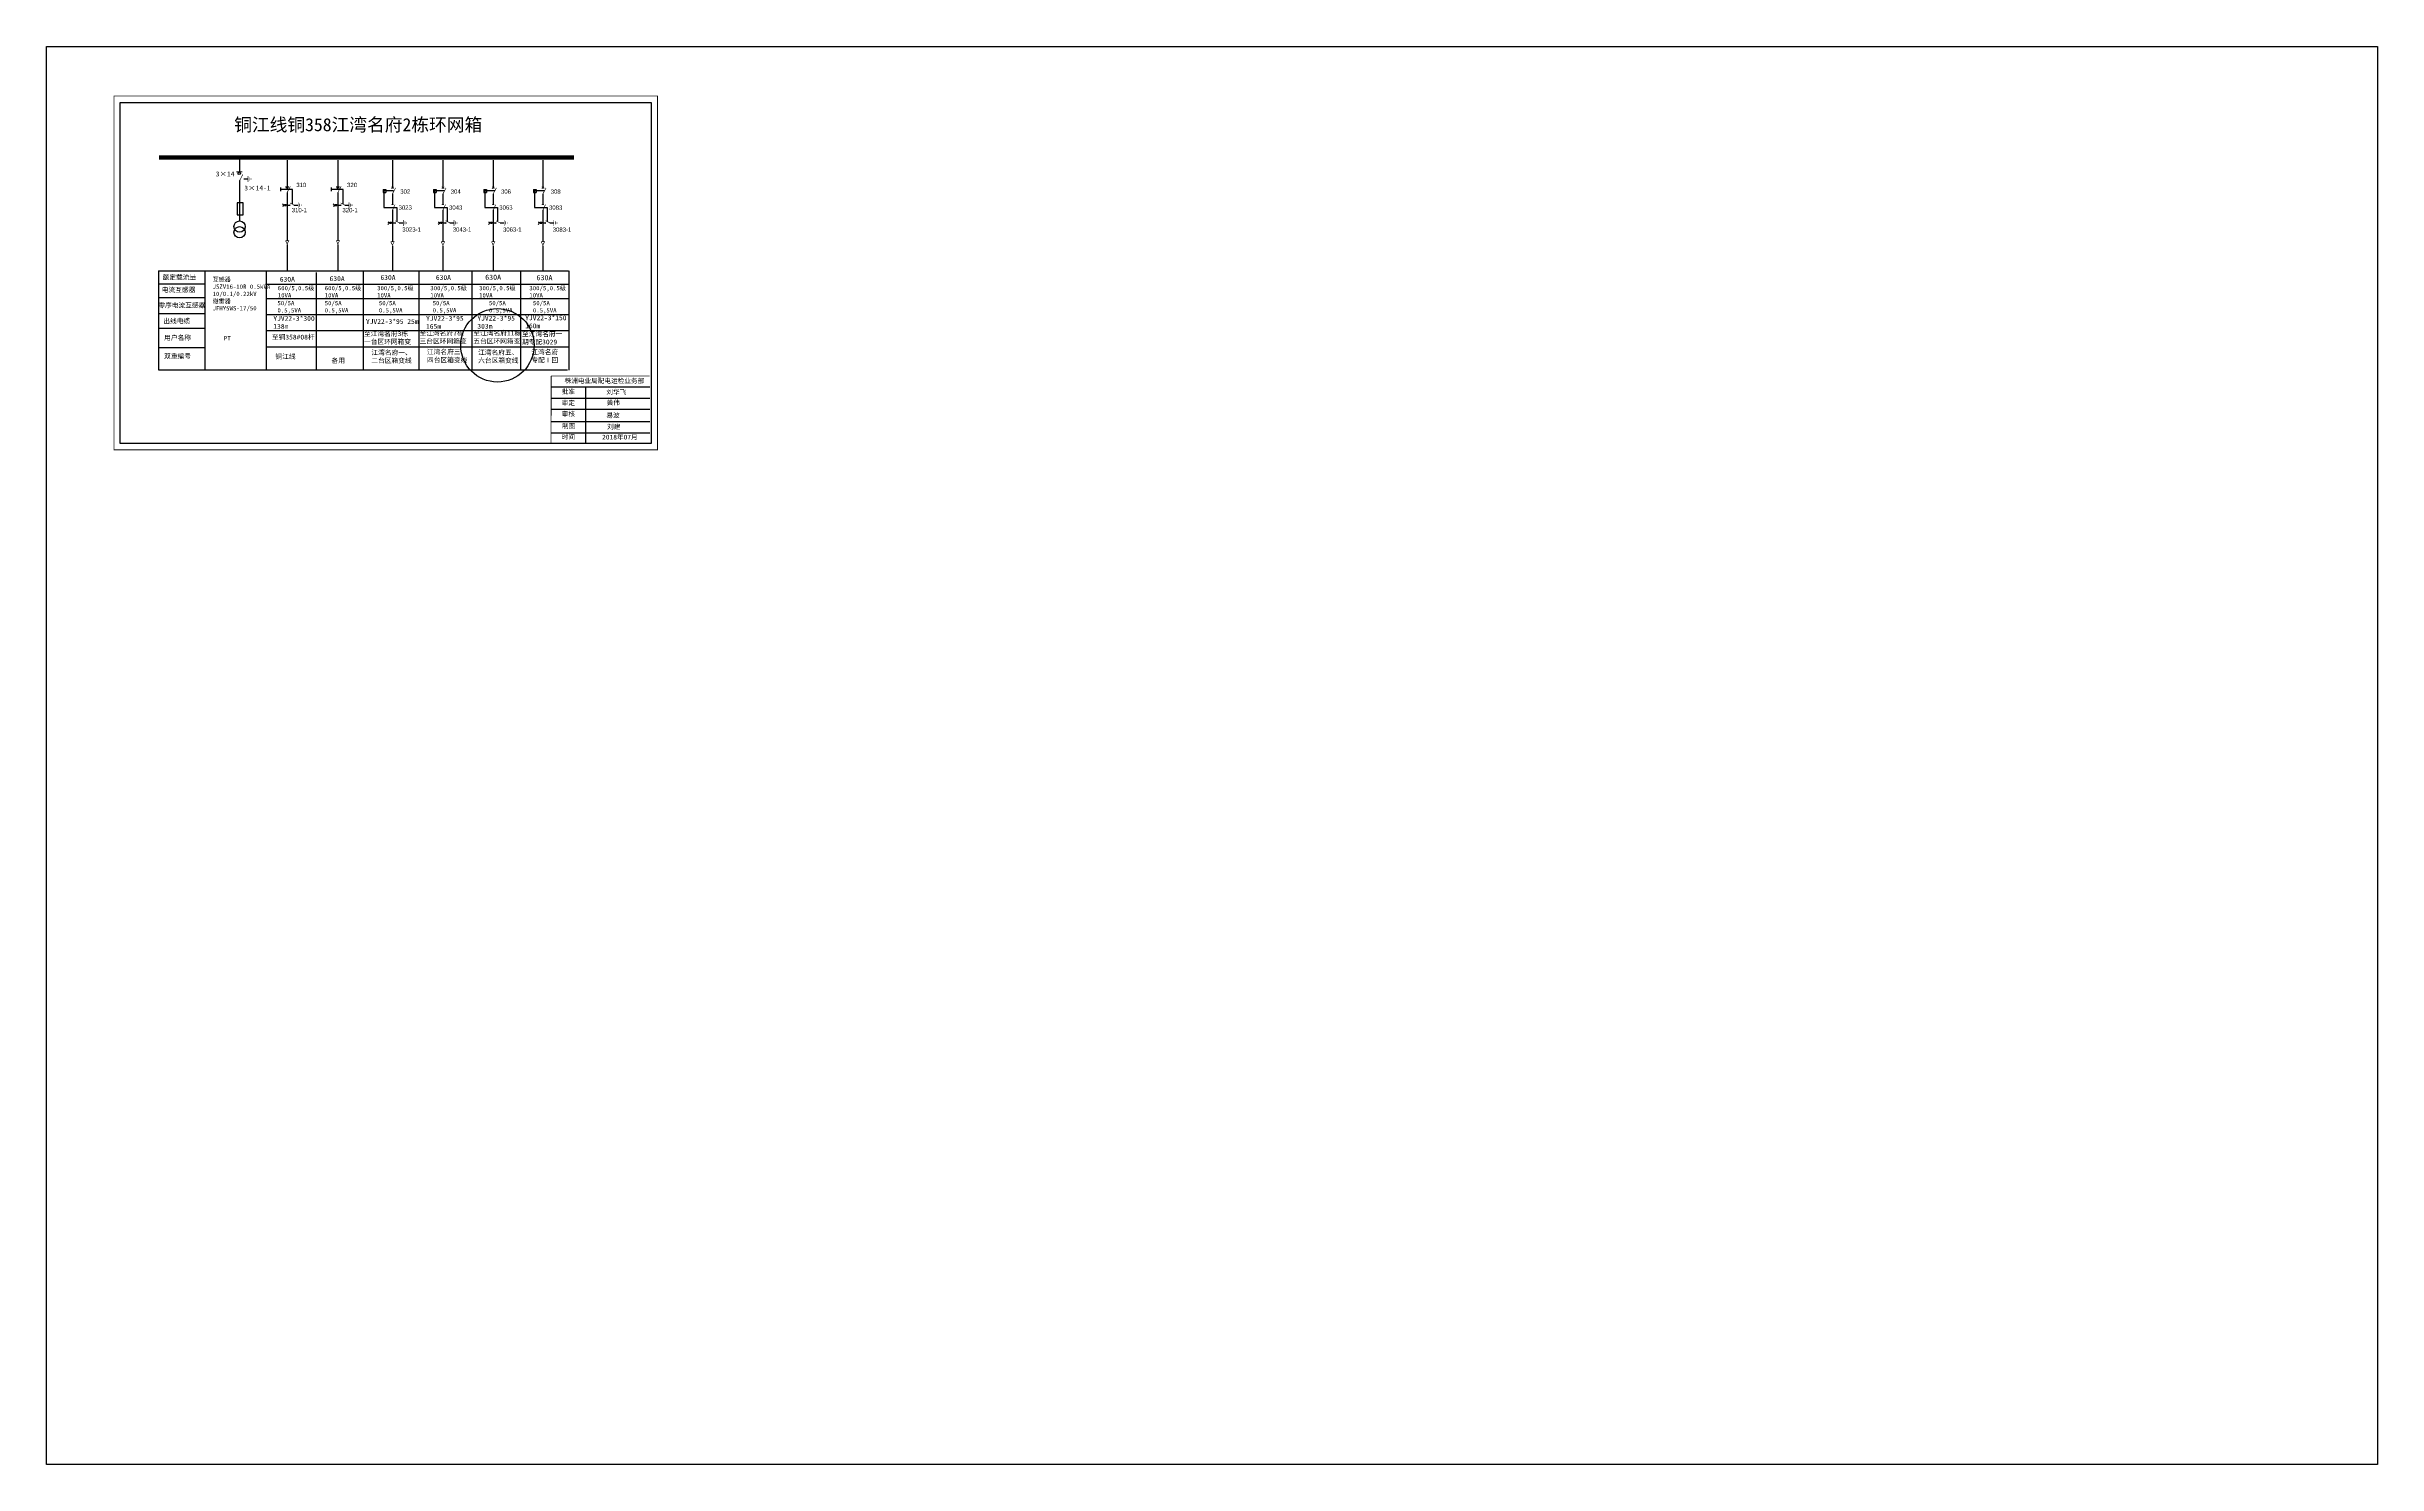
# Model space of a CAD drawing. Extents: x -25 to 513, y -519 to -192.
import ezdxf

# ---------------------------------------------------------------- set-up
doc = ezdxf.new("R2010")
doc.units = 0
doc.header["$LTSCALE"] = 5
doc.linetypes.add('ACAD_ISO02W100', pattern=[15, 12, -3])
doc.linetypes.add('CENTER', pattern=[50.8, 31.75, -6.35, 6.35, -6.35])
doc.layers.get('0').update_dxf_attribs({"linetype": 'CONTINUOUS'})
doc.layers.add('2', color=7, linetype='CONTINUOUS')
doc.styles.add('hztxt_txtstyle_0.00_0_0', font='simkai.ttf')
doc.styles.add('hztxt_txtstyle_1.80_0_0', font='', dxfattribs={"height": 1.8, "bigfont": 'hztxt.shx'})
doc.styles.add('hztxt_txtstyle_2.70_0_0', font='simkai.ttf', dxfattribs={"height": 2.7})
doc.styles.add('字体', font='', dxfattribs={"height": 2.5})
doc.styles.get('hztxt_txtstyle_1.80_0_0').set_extended_font_data('hztxt')
doc.styles.get('字体').set_extended_font_data('SimSun')

# ---------------------------------------------------------------- blocks, each defined once
blk = doc.blocks.new('JD')
for points in [[(-2, 0.2), (-2, -0.2), (2, 0.2), (2, -0.2)], [(1, -1.2), (1, -0.8), (-1, -1.2), (-1, -0.8)], [(-0.5, -1.8), (-0.5, -2.2), (0.5, -1.8), (0.5, -2.2)]]:
    blk.add_trace(points)

msp = doc.modelspace()

# ---------------------------------------------------------------- linework, layer by layer
at = {"color": 0}
for p, q in [((19.54, -217.17), (19.54, -220.46)), ((30.53, -217.78), (30.53, -223.89)), ((42.25, -217.78), (42.25, -223.89)), ((54.83, -217.81), (54.83, -224.23)), ((66.49, -217.81), (66.49, -224.23)), ((78.09, -217.81), (78.09, -224.23)), ((89.57, -217.81), (89.57, -224.23)), ((19.56, -222.5), (19.56, -231.82)), ((20.54, -222.13), (21.48, -222.13)), ((30.53, -225.25), (30.53, -236.35)), ((42.25, -225.25), (42.25, -236.35)), ((52.7, -224.57), (53.3, -224.57)), ((52.7, -224.57), (52.7, -225.24)), ((52.7, -225.24), (53.3, -225.24)), ((53.3, -224.57), (53.3, -225.24)), ((54.83, -225.59), (54.83, -228.06)), ((64.36, -224.57), (64.96, -224.57)), ((64.36, -224.57), (64.36, -225.24)), ((64.36, -225.24), (64.96, -225.24)), ((64.96, -224.57), (64.96, -225.24)), ((66.49, -225.59), (66.49, -228.06)), ((75.96, -224.57), (76.56, -224.57)), ((75.96, -224.57), (75.96, -225.24)), ((75.96, -225.24), (76.56, -225.24)), ((76.56, -224.57), (76.56, -225.24)), ((78.09, -225.59), (78.09, -228.06)), ((87.44, -224.57), (88.04, -224.57)), ((87.44, -224.57), (87.44, -225.24)), ((87.44, -225.24), (88.04, -225.24)), ((88.04, -224.57), (88.04, -225.24)), ((89.57, -225.59), (89.57, -228.06)), ((30.53, -228.2), (31.22, -228.2)), ((32.12, -228.18), (33.06, -228.18)), ((42.25, -228.2), (42.94, -228.2)), ((43.84, -228.18), (44.78, -228.18)), ((54.83, -229.3), (54.83, -236.61)), ((66.49, -229.3), (66.49, -236.61)), ((78.09, -229.3), (78.09, -236.61)), ((89.57, -229.3), (89.57, -236.61)), ((54.83, -232.3), (55.53, -232.3)), ((56.43, -232.28), (57.37, -232.28)), ((66.49, -232.3), (67.18, -232.3)), ((68.09, -232.28), (69.03, -232.28)), ((78.09, -232.3), (78.78, -232.3)), ((79.68, -232.28), (80.62, -232.28)), ((89.57, -232.3), (90.26, -232.3)), ((91.16, -232.28), (92.1, -232.28)), ((11.6, -246.45), (0.9, -246.45)), ((11.56, -249.6), (0.86, -249.6)), ((11.52, -256.71), (0.82, -256.71)), ((11.56, -253.32), (0.86, -253.32)), ((11.56, -261.12), (0.86, -261.12))]:
    msp.add_line(p, q, dxfattribs=at)
at = {"color": 0, "linetype": 'ACAD_ISO02W100'}
for p, q in [((55.13, -224.92), (52.89, -224.92)), ((52.89, -224.92), (52.89, -228.73)), ((66.79, -224.92), (64.55, -224.92)), ((64.55, -224.92), (64.55, -228.73)), ((78.39, -224.92), (76.15, -224.92)), ((76.15, -224.92), (76.15, -228.73)), ((89.87, -224.92), (87.63, -224.92)), ((87.63, -224.92), (87.63, -228.73)), ((52.89, -228.73), (55.85, -228.73)), ((55.85, -228.73), (55.85, -231.87)), ((64.55, -228.73), (67.51, -228.73)), ((67.51, -228.73), (67.51, -231.87)), ((76.15, -228.73), (79.1, -228.73)), ((79.1, -228.73), (79.1, -231.87)), ((87.63, -228.73), (90.58, -228.73)), ((90.58, -228.73), (90.58, -231.87))]:
    msp.add_line(p, q, dxfattribs=at)
at = {"color": 0, "linetype": 'CENTER'}
for p, q in [((30.53, -237.25), (30.53, -243.39)), ((42.25, -237.25), (42.25, -243.39)), ((54.84, -237.59), (54.84, -243.35)), ((66.5, -237.59), (66.5, -243.35)), ((78.09, -237.59), (78.09, -243.35)), ((89.57, -237.59), (89.57, -243.35))]:
    msp.add_line(p, q, dxfattribs=at)
at = {"color": 0, "linetype": 'Continuous'}
for p, q in [((0.83, -243.37), (95.5, -243.37)), ((0.88, -266.31), (0.88, -243.37)), ((11.51, -243.62), (11.51, -266.31)), ((25.54, -246.44), (95.53, -246.44)), ((25.71, -243.62), (25.71, -266.31)), ((37.23, -243.77), (37.23, -266.3)), ((48.06, -243.42), (48.06, -266.31)), ((60.95, -243.42), (60.95, -266.31)), ((73.15, -243.43), (73.15, -266.33)), ((84.42, -243.51), (84.42, -266.4)), ((95.55, -243.39), (95.55, -266.33)), ((25.71, -249.73), (95.55, -249.73)), ((25.71, -253.41), (95.44, -253.41)), ((25.71, -257.14), (95.63, -257.14)), ((25.71, -260.94), (95.53, -260.94)), ((95.29, -266.31), (0.95, -266.31)), ((91.49, -270.12), (114.24, -270.12)), ((91.49, -272.72), (114.24, -272.72)), ((99.38, -270.12), (99.38, -283.06)), ((91.49, -275.31), (114.24, -275.31)), ((91.49, -278.14), (114.24, -278.14)), ((91.49, -280.73), (114.24, -280.73))]:
    msp.add_line(p, q, dxfattribs=at)
msp.add_lwpolyline([(-24.99, -191.59), (513.1, -191.59), (513.1, -518.92), (-24.99, -518.92)], close=True)
at = {"color": 0, "linetype": 'Continuous', "const_width": 0.182}
msp.add_lwpolyline([(-9.45, -202.99), (116.03, -202.99), (116.03, -284.7), (-9.45, -284.7)], close=True, dxfattribs=at)
at = {"color": 0, "linetype": 'Continuous'}
msp.add_lwpolyline([(-7.98, -204.47), (114.55, -204.47), (114.55, -283.22), (-7.98, -283.22)], close=True, dxfattribs=at)
at = {"color": 0}
for points, const_width in [([(0.95, -217.17), (96.8, -217.17)], 0.998), ([(18.79, -220.51), (20.19, -220.51)], 0.238), ([(19.56, -222.54), (20.31, -221.12)], 0.15), ([(30.09, -223.91), (30.97, -223.91)], 0.15), ([(30.53, -225.29), (31.28, -223.87)], 0.15), ([(41.8, -223.91), (42.69, -223.91)], 0.15), ([(42.25, -225.29), (42.99, -223.87)], 0.15), ([(54.55, -224.45), (55.16, -223.99)], 0.15), ([(54.55, -223.95), (55.14, -224.44)], 0.15), ([(54.83, -225.63), (55.58, -224.21)], 0.15), ([(66.21, -224.45), (66.82, -223.99)], 0.15), ([(66.21, -223.95), (66.8, -224.44)], 0.15), ([(66.49, -225.63), (67.24, -224.21)], 0.15), ([(77.8, -224.45), (78.41, -223.99)], 0.15), ([(77.81, -223.95), (78.4, -224.44)], 0.15), ([(78.09, -225.63), (78.84, -224.21)], 0.15), ([(89.29, -223.95), (89.87, -224.44)], 0.15), ([(89.28, -224.45), (89.89, -223.99)], 0.15), ([(89.57, -225.63), (90.32, -224.21)], 0.15), ([(31.18, -227.7), (32.18, -228.2)], 0.15), ([(31.22, -227.97), (31.22, -228.43)], 0.15), ([(42.9, -227.7), (43.9, -228.2)], 0.15), ([(42.94, -227.97), (42.94, -228.43)], 0.15), ([(54.57, -228.1), (55.12, -228.1)], 0.15), ([(54.8, -229.48), (55.43, -228.07)], 0.15), ([(66.22, -228.1), (66.78, -228.1)], 0.15), ([(66.46, -229.48), (67.09, -228.07)], 0.15), ([(77.82, -228.1), (78.38, -228.1)], 0.15), ([(78.06, -229.48), (78.69, -228.07)], 0.15), ([(89.3, -228.1), (89.85, -228.1)], 0.15), ([(89.54, -229.48), (90.17, -228.07)], 0.15), ([(30.16, -236.37), (30.92, -236.37), (30.53, -237.15), (30.17, -236.36)], 0.15), ([(41.88, -236.37), (42.64, -236.37), (42.25, -237.15), (41.89, -236.36)], 0.15), ([(54.47, -236.65), (55.23, -236.65), (54.84, -237.43), (54.47, -236.64)], 0.15), ([(55.49, -231.8), (56.49, -232.3)], 0.15), ([(55.53, -232.07), (55.53, -232.53)], 0.15), ([(66.12, -236.65), (66.89, -236.65), (66.5, -237.43), (66.13, -236.64)], 0.15), ([(67.14, -231.8), (68.14, -232.3)], 0.15), ([(67.18, -232.07), (67.18, -232.53)], 0.15), ([(77.72, -236.65), (78.48, -236.65), (78.09, -237.43), (77.73, -236.64)], 0.15), ([(78.74, -231.8), (79.74, -232.3)], 0.15), ([(78.78, -232.07), (78.78, -232.53)], 0.15), ([(89.2, -236.65), (89.96, -236.65), (89.57, -237.43), (89.21, -236.64)], 0.15), ([(90.22, -231.8), (91.22, -232.3)], 0.15), ([(90.26, -232.07), (90.26, -232.53)], 0.15)]:
    msp.add_lwpolyline(points, dxfattribs=dict(at, const_width=const_width))
for points in [[(29.02, -224.13), (29.02, -224.97)], [(40.74, -224.13), (40.74, -224.97)], [(18.97, -227.66), (18.97, -230.46), (20.35, -230.46), (20.35, -227.63), (18.97, -227.63)], [(30.02, -228.19), (29.71, -228.19)], [(30.02, -227.98), (30.02, -228.44)], [(30.16, -227.98), (30.16, -228.44)], [(30.53, -228.19), (30.16, -228.19)], [(41.74, -228.19), (41.43, -228.19)], [(41.74, -227.98), (41.74, -228.44)], [(41.88, -227.98), (41.88, -228.44)], [(42.24, -228.19), (41.88, -228.19)], [(54.33, -232.29), (54.01, -232.29)], [(54.33, -232.08), (54.33, -232.54)], [(54.47, -232.08), (54.47, -232.54)], [(54.83, -232.29), (54.47, -232.29)], [(65.99, -232.29), (65.67, -232.29)], [(65.99, -232.08), (65.99, -232.54)], [(66.13, -232.08), (66.13, -232.54)], [(66.49, -232.29), (66.13, -232.29)], [(77.59, -232.29), (77.27, -232.29)], [(77.59, -232.08), (77.59, -232.54)], [(77.73, -232.08), (77.73, -232.54)], [(78.09, -232.29), (77.73, -232.29)], [(89.06, -232.29), (88.75, -232.29)], [(89.06, -232.08), (89.06, -232.54)], [(89.2, -232.08), (89.2, -232.54)], [(89.57, -232.29), (89.2, -232.29)]]:
    msp.add_lwpolyline(points, dxfattribs=at)
at = {"color": 0, "linetype": 'ACAD_ISO02W100'}
for points in [[(31.75, -227.96), (31.75, -224.55), (29.02, -224.55)], [(43.47, -227.96), (43.47, -224.55), (40.74, -224.55)]]:
    msp.add_lwpolyline(points, dxfattribs=at)
at = {"color": 0}
for points in [[(29.44, -227.93, -0.877934), (29.45, -228.54)], [(41.16, -227.93, -0.877934), (41.17, -228.54)], [(53.75, -232.04, -0.877934), (53.76, -232.64)], [(65.4, -232.04, -0.877934), (65.42, -232.64)], [(77, -232.04, -0.877934), (77.01, -232.64)], [(88.48, -232.04, -0.877934), (88.49, -232.64)]]:
    msp.add_lwpolyline(points, format="xyb", dxfattribs=at)
at = {"color": 0, "linetype": 'Continuous', "const_width": 0.182}
for points in [[(91.49, -267.65), (91.47, -283.01)], [(91.49, -267.65), (114.24, -267.65)]]:
    msp.add_lwpolyline(points, dxfattribs=at)
at = {"color": 0}
for centre, radius in [((19.49, -220.84), 0.305), ((30.53, -224.12), 0.192), ((42.25, -224.12), 0.192)]:
    msp.add_circle(centre, radius, dxfattribs=at)
at = {"color": 1}
msp.add_circle((79.08, -260.56), 8.47, dxfattribs=at)
at = {"layer": '2', "color": 0}
for centre in [(19.57, -233.15), (19.57, -234.46)]:
    msp.add_circle(centre, 1.31, dxfattribs=at)

# ---------------------------------------------------------------- block references
at = {"color": 0, "xscale": 0.3494655254594932, "yscale": 0.3494655254594932, "zscale": 0.3494655254595134, "rotation": 90}
for p in [(21.5, -222.16), (33.08, -228.21), (44.79, -228.21), (57.38, -232.31), (69.04, -232.31), (80.64, -232.31), (92.11, -232.31)]:
    msp.add_blockref('JD', p, dxfattribs=at)

# ---------------------------------------------------------------- texts
at = {"color": 0, "linetype": 'Continuous', "style": 'hztxt_txtstyle_2.70_0_0'}
for s, p in [('3×14', (14.05, -221.55)), ('3×14-1', (20.64, -224.8))]:
    msp.add_text(s, height=1.109, dxfattribs=at).set_placement(p)
at = {"color": 0, "style": 'hztxt_txtstyle_1.80_0_0'}
for s, p in [('310', (32.66, -224.03)), ('320', (44.38, -224.03)), ('302', (56.65, -225.56)), ('304', (68.31, -225.56)), ('306', (79.91, -225.56)), ('308', (91.38, -225.56)), ('310-1', (31.6, -229.84)), ('320-1', (43.31, -229.84)), ('3023', (56.26, -229.25)), ('3043', (67.91, -229.25)), ('3063', (79.51, -229.25)), ('3083', (90.99, -229.25)), ('3023-1', (57.12, -234.32)), ('3043-1', (68.77, -234.32)), ('3063-1', (80.37, -234.32)), ('3083-1', (91.85, -234.32))]:
    msp.add_text(s, height=0.998, dxfattribs=at).set_placement(p)
at = {"color": 0, "linetype": 'Continuous', "attachment_point": 1}
for s, insert, char_height, width, style in [('铜江线铜358江湾名府2栋环网箱', (18.31, -208.12), 3, 80.4201, '字体'), ('{\\fSimSun|b0|i0|c134|p2;电流互感器}', (1.59, -247.17), 1.1094, 17.8852, 'hztxt_txtstyle_2.70_0_0'), ('{\\fSimSun|b0|i0|c134|p2;额定载流量}', (1.78, -244.28), 1.1094, 17.8852, 'hztxt_txtstyle_2.70_0_0'), ('\\A1;{\\fSimSun|b0|i0|c134|p2;互感器\\PJSZV16-10R 0.5kVA\\P10/0.1/0.22kV\\P避雷器\\PJFHY5WS-17/50}', (13.34, -244.84), 0.9985, 18.4113, 'hztxt_txtstyle_2.70_0_0'), ('\\A1;{\\fSimSun|b0|i0|c134|p2;600/5,0.5级\\P10VA}', (28.38, -246.85), 0.9985, 18.4113, 'hztxt_txtstyle_2.70_0_0'), ('{\\fSimSun|b0|i0|c134|p2;630A}', (28.85, -244.74), 1.1094, 17.8852, 'hztxt_txtstyle_2.70_0_0'), ('\\A1;{\\fSimSun|b0|i0|c134|p2;600/5,0.5级\\P10VA}', (39.22, -246.85), 0.9985, 18.4113, 'hztxt_txtstyle_2.70_0_0'), ('{\\fSimSun|b0|i0|c134|p2;630A}', (40.34, -244.61), 1.1094, 17.8852, 'hztxt_txtstyle_2.70_0_0'), ('\\A1;{\\fSimSun|b0|i0|c134|p2;300/5,0.5级\\P10VA}', (51.31, -246.85), 0.9985, 18.4113, 'hztxt_txtstyle_2.70_0_0'), ('{\\fSimSun|b0|i0|c134|p2;630A}', (52.08, -244.35), 1.1094, 17.8852, 'hztxt_txtstyle_2.70_0_0'), ('\\A1;{\\fSimSun|b0|i0|c134|p2;300/5,0.5级\\P10VA}', (63.6, -246.85), 0.9985, 18.4113, 'hztxt_txtstyle_2.70_0_0'), ('{\\fSimSun|b0|i0|c134|p2;630A}', (64.88, -244.35), 1.1094, 17.8852, 'hztxt_txtstyle_2.70_0_0'), ('\\A1;{\\fSimSun|b0|i0|c134|p2;300/5,0.5级\\P10VA}', (74.85, -246.85), 0.9985, 18.4113, 'hztxt_txtstyle_2.70_0_0'), ('{\\fSimSun|b0|i0|c134|p2;630A}', (76.26, -244.25), 1.1757, 9.454, 'hztxt_txtstyle_0.00_0_0'), ('\\A1;{\\fSimSun|b0|i0|c134|p2;300/5,0.5级\\P10VA}', (86.46, -246.85), 0.9985, 18.4113, 'hztxt_txtstyle_2.70_0_0'), ('{\\fSimSun|b0|i0|c134|p2;630A}', (88.11, -244.35), 1.1757, 9.454, 'hztxt_txtstyle_0.00_0_0'), ('{\\fSimSun|b0|i0|c134|p2;零序电流互感器}', (0.8, -250.75), 1.1094, 17.8852, 'hztxt_txtstyle_2.70_0_0'), ('{\\fSimSun|b0|i0|c134|p2;50/5A\\P0.5,5VA}', (28.3, -250.31), 0.9985, 17.8852, 'hztxt_txtstyle_2.70_0_0'), ('{\\fSimSun|b0|i0|c134|p2;50/5A\\P0.5,5VA}', (39.21, -250.31), 0.9985, 17.8852, 'hztxt_txtstyle_2.70_0_0'), ('{\\fSimSun|b0|i0|c134|p2;50/5A\\P0.5,5VA}', (51.71, -250.31), 0.9985, 17.8852, 'hztxt_txtstyle_2.70_0_0'), ('{\\fSimSun|b0|i0|c134|p2;50/5A\\P0.5,5VA}', (64.14, -250.31), 0.9985, 17.8852, 'hztxt_txtstyle_2.70_0_0'), ('{\\fSimSun|b0|i0|c134|p2;50/5A\\P0.5,5VA}', (77.12, -250.31), 0.9985, 17.8852, 'hztxt_txtstyle_2.70_0_0'), ('{\\fSimSun|b0|i0|c134|p2;50/5A\\P0.5,5VA}', (87.27, -250.31), 0.9985, 17.8852, 'hztxt_txtstyle_2.70_0_0'), ('{\\fSimSun|b0|i0|c134|p2;出线电缆}', (1.94, -254.39), 1.1094, 17.8852, 'hztxt_txtstyle_2.70_0_0'), ('{\\fSimSun|b0|i0|c134|p2;用户名称}', (2.13, -258.23), 1.1094, 17.8852, 'hztxt_txtstyle_2.70_0_0'), ('{\\fSimSun|b0|i0|c134|p2;至铜358#08杆}', (27.02, -258.1), 1.1094, 9.6036, 'hztxt_txtstyle_2.70_0_0'), ('{\\fSimSun|b0|i0|c134|p2;YJV22-3*300 \\P138m}', (27.35, -253.79), 1.1094, 17.8852, 'hztxt_txtstyle_2.70_0_0'), ('\\pt11.09;{\\fSimSun|b0|i0|c134|p2;至江湾名府3栋一台区环网箱变}', (48.27, -257.31), 1.1094, 11.3688, 'hztxt_txtstyle_2.70_0_0'), ('{\\fSimSun|b0|i0|c134|p2;YJV22-3*95 25m}', (48.73, -254.5), 1.1094, 17.8852, 'hztxt_txtstyle_2.70_0_0'), ('\\pt11.09;{\\fSimSun|b0|i0|c134|p2;至江湾名府7栋三台区环网箱变}', (61.11, -257.19), 1.1094, 11.3688, 'hztxt_txtstyle_2.70_0_0'), ('{\\fSimSun|b0|i0|c134|p2;YJV22-3*95 165m}', (62.61, -253.77), 1.1094, 9.4869, 'hztxt_txtstyle_2.70_0_0'), ('\\pt11.09;{\\fSimSun|b0|i0|c134|p2;至江湾名府11栋五台区环网箱变}', (73.52, -257.18), 1.1094, 11.3688, 'hztxt_txtstyle_2.70_0_0'), ('{\\fSimSun|b0|i0|c134|p2;YJV22-3*95 303m}', (74.45, -253.74), 1.1094, 9.4869, 'hztxt_txtstyle_2.70_0_0'), ('\\pt11.09;{\\fSimSun|b0|i0|c134|p2;至江湾名府一期专配3029}', (84.75, -257.38), 1.1094, 10.4431, 'hztxt_txtstyle_2.70_0_0'), ('{\\fSimSun|b0|i0|c134|p2;YJV22-3*150\\P160m}', (85.5, -253.66), 1.1094, 17.8852, 'hztxt_txtstyle_2.70_0_0'), ('{\\fSimSun|b0|i0|c134|p2;双重编号}', (2.13, -262.49), 1.1094, 17.8852, 'hztxt_txtstyle_2.70_0_0'), ('{\\fSimSun|b0|i0|c134|p2;PT}', (15.95, -258.43), 1.0024, 7.7986, 'hztxt_txtstyle_0.00_0_0'), ('{\\fSimSun|b0|i0|c134|p2;铜江线}', (27.83, -262.58), 1.1094, 17.8852, 'hztxt_txtstyle_2.70_0_0'), ('{\\fSimSun|b0|i0|c134|p2;备用}', (40.79, -263.52), 1.1094, 17.8852, 'hztxt_txtstyle_2.70_0_0'), ('{\\fSimSun|b0|i0|c134|p2;江湾名府一、二台区箱变线}', (49.98, -261.65), 1.1094, 9.8688, 'hztxt_txtstyle_2.70_0_0'), ('{\\fSimSun|b0|i0|c134|p2;江湾名府三、四台区箱变线}', (62.82, -261.52), 1.1094, 9.8688, 'hztxt_txtstyle_2.70_0_0'), ('{\\fSimSun|b0|i0|c134|p2;江湾名府五、六台区箱变线}', (74.63, -261.64), 1.1094, 9.8688, 'hztxt_txtstyle_2.70_0_0'), ('{\\fSimSun|b0|i0|c134|p2;江湾名府专配Ⅰ回}', (86.91, -261.55), 1.1094, 7.1475, 'hztxt_txtstyle_2.70_0_0'), ('株洲电业局配电运检业务部', (94.59, -268.19), 1.0944, 29.9201, '字体'), ('{\\fKaiTi_GB2312|b0|i0|c134|p49;批准}', (93.93, -270.69), 1.0944, 8.5588, '字体'), ('\\f\uffbfﾬￌﾣﾤ_GB2312|b0|i0|c134|p49;审定', (93.93, -273.29), 1.0944, 8.5588, '字体'), ('刘华飞', (104.24, -270.78), 1.094, 8.5588, '字体'), ('黄伟', (104.3, -273.22), 1.094, 8.5588, '字体'), ('\\f\uffbfﾬￌﾣﾤ_GB2312|b0|i0|c134|p49;制图', (93.99, -278.64), 1.0944, 8.5588, '字体'), ('\\f\uffbfﾬￌﾣﾤ_GB2312|b0|i0|c134|p49;审核', (93.93, -275.86), 1.0944, 8.5588, '字体'), ('易波', (104.24, -276.16), 1.094, 8.5588, '字体'), ('刘建', (104.41, -278.79), 1.094, 8.5588, '字体'), ('\\f\uffbfﾬￌﾣﾤ_GB2312|b0|i0|c134|p49;时间', (93.93, -281.15), 1.0944, 8.5588, '字体'), ('2018年07月', (103.26, -281.2), 1.094, 16.0081, '字体')]:
    msp.add_mtext(s, dxfattribs=dict(at, insert=insert, char_height=char_height, width=width, style=style))

doc.saveas('drawing.dxf')
